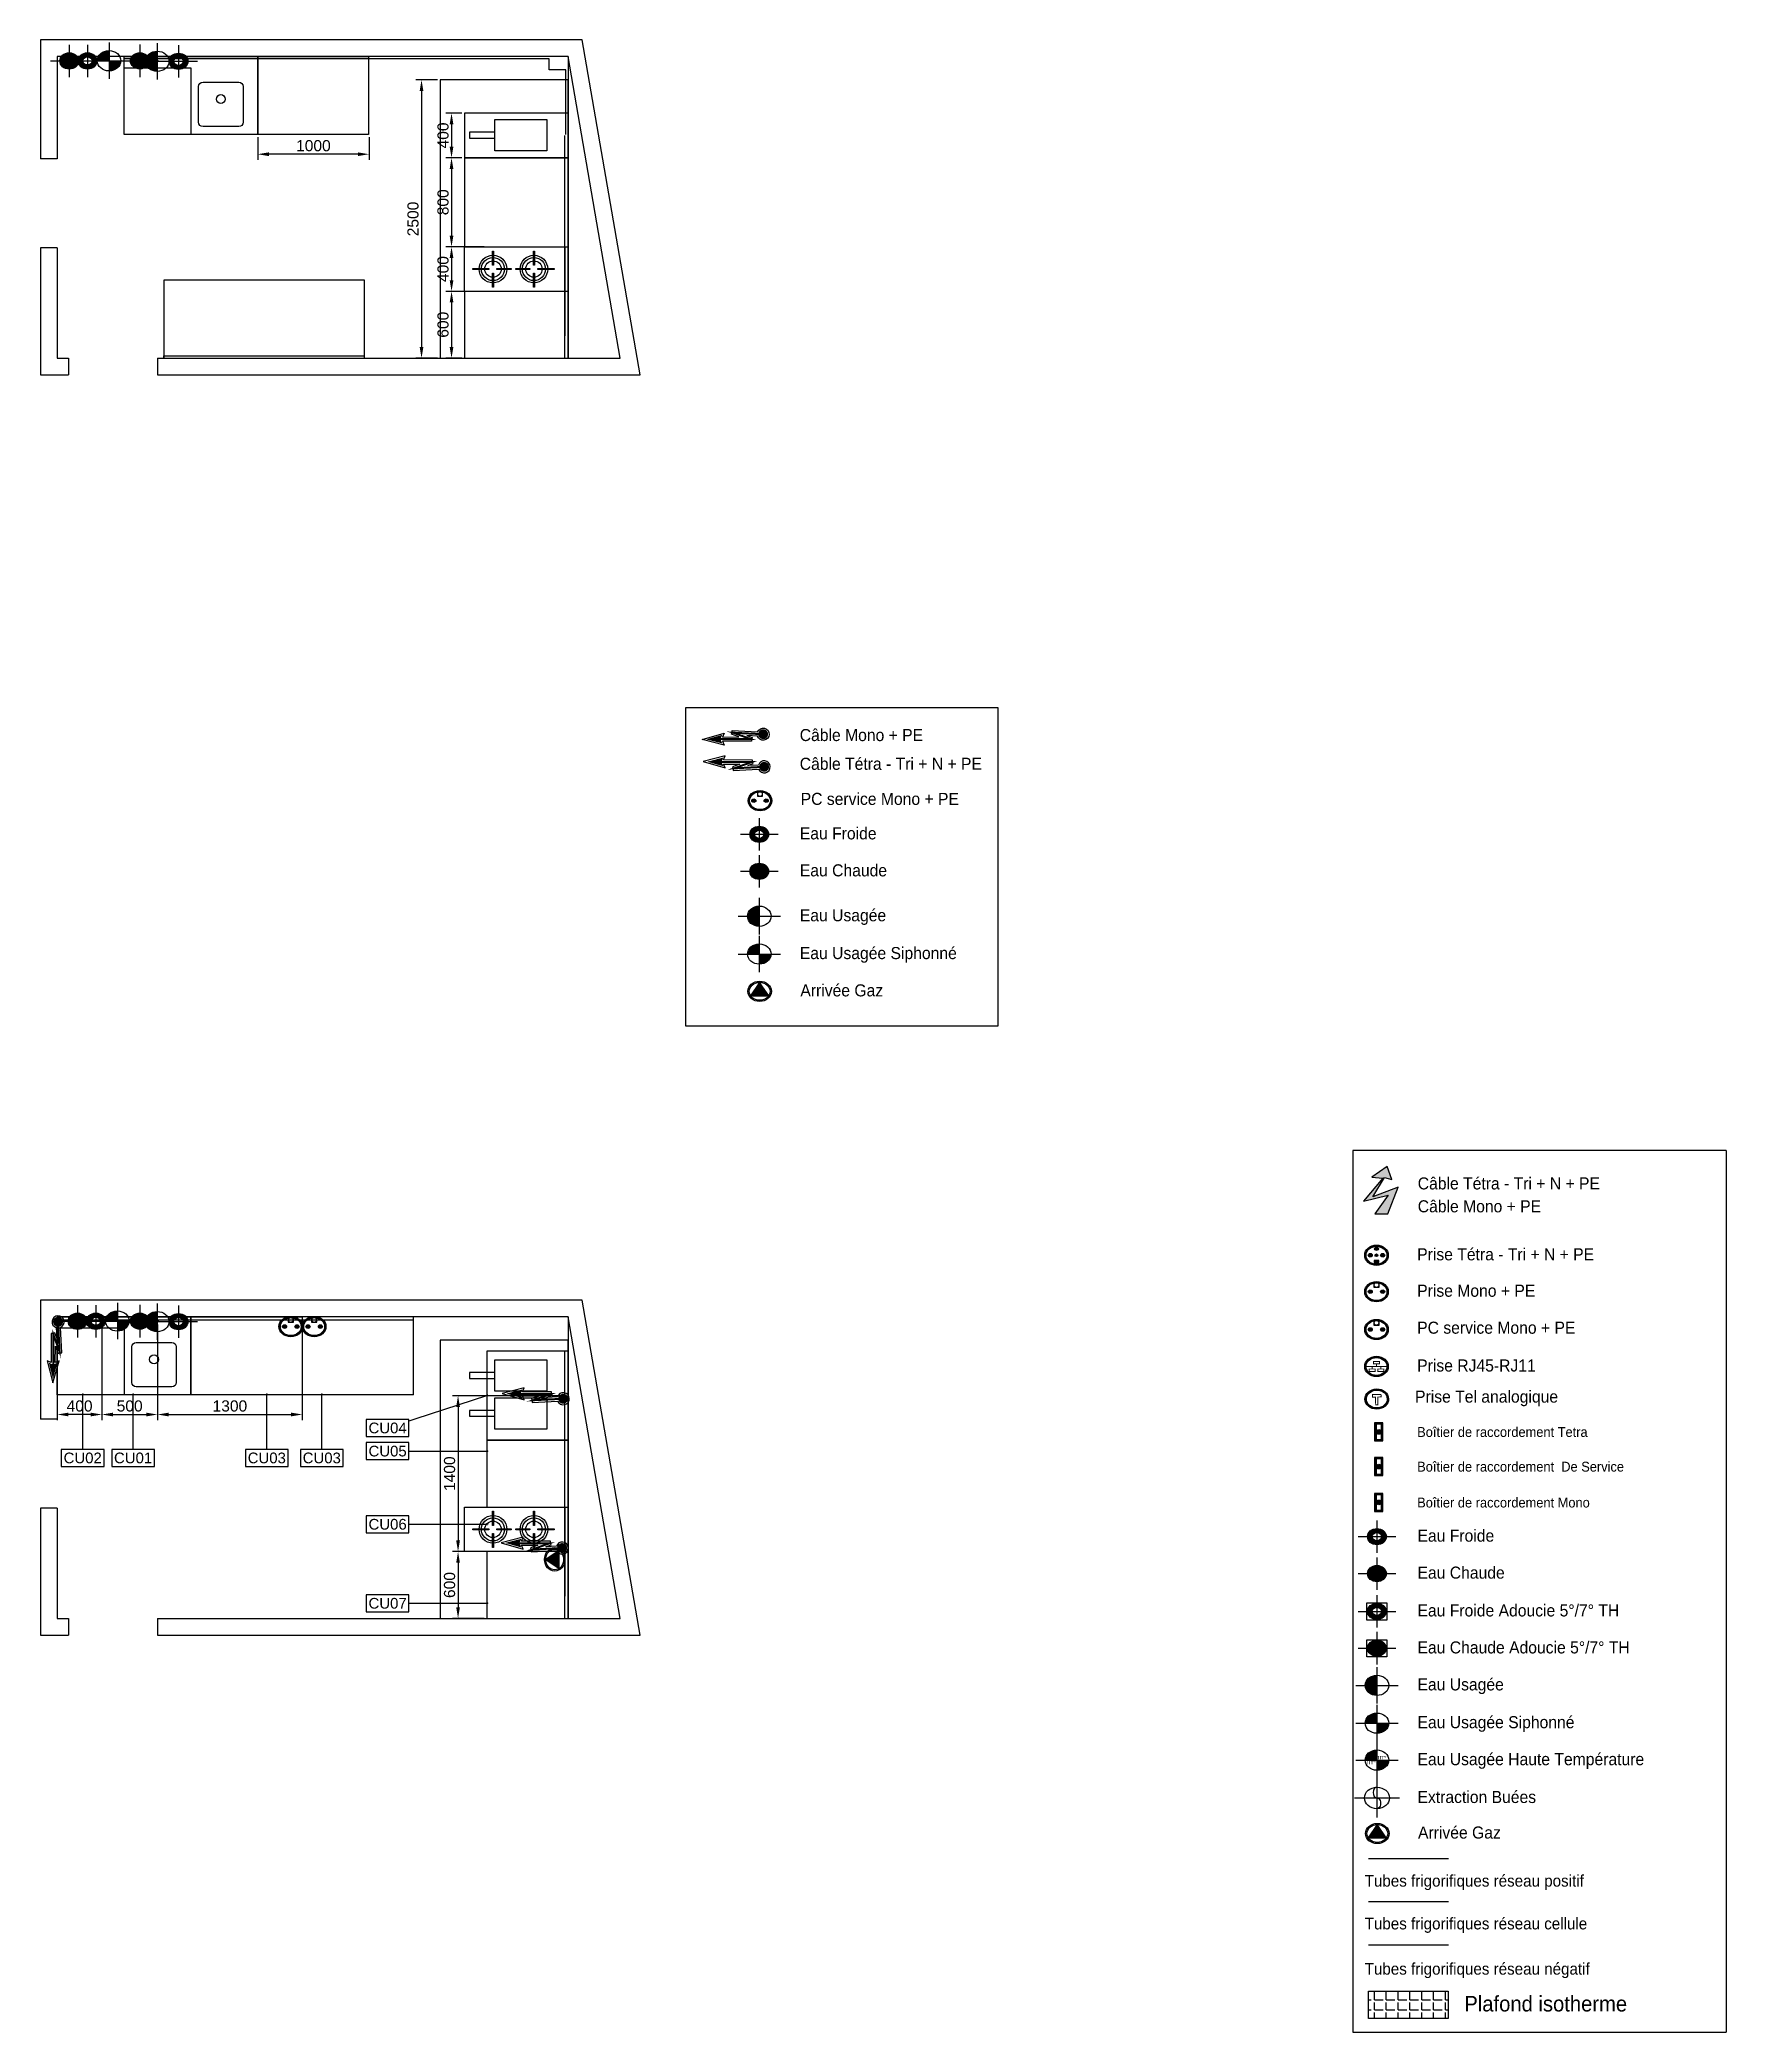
# Model space of a CAD drawing. Header units: millimetres. Extents: x -10333 to 52747, y -5537 to 22883.
# Drawn here: x 37603 to 52747, y 4987 to 22883 of the extents above; entities that cross this region are included whole.
import ezdxf
from ezdxf.enums import TextEntityAlignment as Align

# ---------------------------------------------------------------- set-up
doc = ezdxf.new("R2010")
doc.units = ezdxf.units.MM
doc.set_wipeout_variables(frame=1)
doc.linetypes.add('CONTINU', pattern=[0])
for name, color, linetype in [('0-IDFC ATT.ELEC DALLE BASSE', 7, 'Continuous'), ('391-IDFC TABLEAU RESEVATIONS', 7, 'Continuous'), ('@-IDFC-EL-MN', 7, 'Continuous'), ('@-IDFC-EL-TRI', 1, 'Continuous'), ('@-OE ATT. ELEC', 7, 'Continuous'), ('@-OE-COT-RESA', 7, 'Continuous'), ('@-OE-EL-MN', 7, 'Continuous'), ('@-OE-EL-PCS', 3, 'Continuous'), ('@-OE-EL-TRI', 1, 'Continuous'), ('@-OE-LR-PLA-ISO', 20, 'Continuous'), ('@-OE-LR-TUB-CEL', 92, 'Continuous'), ('@-OE-LR-TUB-NEG', 5, 'Continuous'), ('@-OE-LR-TUB-POS', 6, 'Continuous'), ('@-OE-PB-EC', 1, 'Continuous'), ('@-OE-PB-EF', 5, 'Continuous'), ('@-OE-PB-EU', 6, 'Continuous'), ('@-OE-PB-GAZ', 40, 'Continuous'), ('BBN-REPERE', 84, 'Continuous'), ('CUISSON', 84, 'Continuous'), ('HOTTE', 152, 'Continuous')]:
    doc.layers.add(name, color=color, linetype=linetype)
doc.styles.add('Ar_0', font='arial.ttf')
doc.styles.add('MyTEXT-Zoning', font='times.ttf', dxfattribs={"height": 150})
doc.styles.get("Standard").update_dxf_attribs({"font": 'ARIALUNI.TTF'})
doc.dimstyles.new('Decimal-100', dxfattribs={"dimscale": 40, "dimtxt": 2.5, "dimasz": 2.5, "dimexe": 1.25, "dimexo": 0.625, "dimtad": 1, "dimdec": 0, "dimtxsty": 'Standard', "dimcen": 2.5, "dimadec": 0, "dimazin": 0, "dimtfac": 1, "dimtdec": 0, "dimtmove": 0, "dimatfit": 3, "dimfxl": 1, "dimarcsym": 0})

msp = doc.modelspace()

# ---------------------------------------------------------------- texts
for s, height, width, p in [('Câble Tétra - Tri + N + PE', 108.4096344326099, 0.9302325581595063, (44427.45976013588, 16325.55575740994)), ('PC service Mono + PE ', 108.4096344326099, 0.9302325579902981, (44436.0940168002, 16010.44193314434)), ('Câble Tétra - Tri + N + PE', 108.4096344326099, 0.9302325581595063, (49977.69662320025, 12556.43491497777)), ('Prise Tétra - Tri + N + PE', 108.4096344326099, 0.9302325579902981, (49972.63174264488, 11919.55645597109)), ('PC service Mono + PE ', 108.4096344326099, 0.9302325579902981, (49972.63174264488, 11260.40579053907)), ('Eau Froide Adoucie 5°/7° TH', 108.4096344326099, 0.9302325579902981, (49975.4435083404, 8720.758658980416)), ('Eau Chaude Adoucie 5°/7° TH', 108.4096344326099, 0.9302325579902981, (49975.4435083404, 8388.56792231982)), ('Eau Usagée Haute Température ', 108.4096344326099, 0.9302325579902981, (49975.4435083404, 7384.644728300013)), ('Tubes frigorifiques réseau positif', 104.8125000002074, 0.9302325581579994, (49500.88254731068, 6294.01107089407)), ('Tubes frigorifiques réseau cellule', 104.8124999999345, 0.930232558160421, (49500.88254731068, 5909.805500557653)), ('Tubes frigorifiques réseau négatif', 104.8124999999345, 0.930232558160421, (49500.88254731068, 5503.436907407107)), ('Plafond isotherme', 139.6071947460769, 0.9302325581585782, (50396.00350817964, 5172.532185729327))]:
    msp.add_text(s, height=height, dxfattribs=dict(width=width)).set_placement(p)
at = {"layer": '391-IDFC TABLEAU RESEVATIONS'}
for s, height, width, p in [('Câble Mono + PE ', 108.4096344326099, 0.9302325581595063, (44427.45976013588, 16583.83341634568)), ('Eau Froide', 108.4096344326099, 0.9302325579902981, (44428.4609254644, 15700.71756338527)), ('Eau Chaude', 108.4096344326099, 0.9302325579902981, (44428.4609254644, 15368.52682672522)), ('Eau Usagée ', 108.4096344326099, 0.9302325579902981, (44428.4609254644, 14964.92474754454)), ('Eau Usagée Siphonné', 108.4096344326099, 0.9302325579902981, (44428.4609254644, 14625.38302684456)), ('Arrivée Gaz', 108.4096344326099, 0.9302325581595063, (44433.02027873667, 14290.38331654771)), ('Câble Mono + PE ', 108.4096344326099, 0.9302325581595063, (49977.69662320025, 12350.72837495618)), ('Prise Mono + PE ', 108.4096344326099, 0.9302325579902981, (49972.63174264488, 11592.59652719939)), ('Prise RJ45-RJ11', 108.4096344326099, 0.9302325579902981, (49972.63174264488, 10920.86406983908)), ('Prise Tel analogique', 108.409634432337, 0.9302325581618476, (49953.71014264463, 10641.53476709617)), ('Boîtier de raccordement Tetra', 88.6874999999236, 0.9302325579914329, (49972.63174264488, 10333.20203926651)), ('Boîtier de raccordement  De Service', 88.6874999999236, 0.9302325581606412, (49972.63174160653, 10021.98953228244)), ('Boîtier de raccordement Mono', 88.68750000019645, 0.9302325581577793, (49972.63174765067, 9699.489525298399)), ('Eau Froide', 108.4096344326099, 0.9302325579902981, (49975.4435083404, 9392.491116340447)), ('Eau Chaude', 108.4096344326099, 0.9302325579902981, (49975.4435083404, 9060.300379680397)), ('Eau Usagée ', 108.4096344326099, 0.9302325579902981, (49975.4435083404, 8056.37718565977)), ('Eau Usagée Siphonné', 108.4096344326099, 0.9302325579902981, (49975.4435083404, 7716.83546495979)), ('Extraction Buées', 108.4096344326099, 0.9302325581595063, (49975.51241054956, 7045.13340833228)), ('Arrivée Gaz', 108.4096344326099, 0.9302325581595063, (49980.00286161267, 6725.670709008049))]:
    msp.add_text(s, height=height, dxfattribs=dict(at, width=width)).set_placement(p)

# ---------------------------------------------------------------- blocks, each defined once
blk = doc.blocks.new('4FEU800')
for points in [[(195, -271.7173787138454), (195, -271.7173787138454), (195, -125.5056064850141), (195, -125.5056064850141), (205, -125.5056064850141), (205, -125.5056064850141), (205, -271.7173787138454), (205, -271.7173787138454)], [(164.2457981486805, -312.4715805651576), (164.2457981486805, -312.4715805651576), (38.03402591984923, -312.4715805651576), (38.03402591984923, -312.4715805651576), (38.03402591984923, -302.4715805651576), (38.03402591984923, -302.4715805651576), (164.2457981486805, -302.4715805651576), (164.2457981486805, -302.4715805651576)], [(194.9999999999927, -469.4375546453157), (194.9999999999927, -343.2257824164772), (194.9999999999927, -343.2257824164772), (204.9999999999927, -343.2257824164772), (204.9999999999927, -343.2257824164772), (204.9999999999927, -469.4375546453157), (204.9999999999927, -469.4375546453157)], [(235.7542018513122, -302.4715805651722), (235.7542018513122, -302.4715805651722), (361.9659740801508, -302.4715805651722), (361.9659740801508, -302.4715805651722), (361.9659740801508, -312.4715805651722), (361.9659740801508, -312.4715805651722), (235.7542018513122, -312.4715805651722), (235.7542018513122, -312.4715805651722)], [(205, -513.368402396547), (205, -639.5801746253783), (205, -639.5801746253783), (195, -639.5801746253783), (195, -639.5801746253783), (195, -513.368402396547), (195, -513.368402396547)], [(164.2457981486805, -680.3343764766905), (164.2457981486805, -680.3343764766905), (38.03402591984923, -680.3343764766905), (38.03402591984923, -680.3343764766905), (38.03402591984923, -670.3343764766905), (38.03402591984923, -670.3343764766905), (164.2457981486805, -670.3343764766905), (164.2457981486805, -670.3343764766905)], [(204.9999999999927, -711.08857832801), (204.9999999999927, -711.08857832801), (204.9999999999927, -857.3003505568486), (204.9999999999927, -857.3003505568486), (194.9999999999927, -857.3003505568486), (194.9999999999927, -857.3003505568486), (194.9999999999927, -711.08857832801), (194.9999999999927, -711.08857832801)], [(235.7542018513122, -670.3343764767051), (235.7542018513122, -670.3343764767051), (361.9659740801508, -670.3343764767051), (361.9659740801508, -670.3343764767051), (361.9659740801508, -680.3343764767051), (361.9659740801508, -680.3343764767051), (235.7542018513122, -680.3343764767051), (235.7542018513122, -680.3343764767051)]]:
    blk.add_lwpolyline(points, close=True)
at = {"layer": 'CUISSON'}
blk.add_line((0, -30), (800, -29.99999999999272), dxfattribs=at)
blk.add_lwpolyline([(0, -930), (0, 0), (400, 0), (399.9999999999964, -930)], close=True, dxfattribs=at)
for centre, radius in [((200, -307.4715805651649), 123.8298913636267), ((200, -307.4715805651649), 103.8298913636267), ((200, -307.4715805651649), 73.82989136362667), ((200, -675.3343764766978), 123.8298913636267), ((200, -675.3343764766978), 103.8298913636267), ((200, -675.3343764766978), 73.82989136362667)]:
    blk.add_circle(centre, radius, dxfattribs=at)
blk = doc.blocks.new('*D31')
at = {"layer": 'CUISSON', "color": 0, "lineweight": -2, "transparency": 16777216}
for p, q in [((42292.85929523723, 9303.088293807426), (41308.98728832675, 9303.088293807426)), ((41358.98728832675, 9203.088293807426), (41358.98728832675, 8803.088293807428)), ((41592.85929523722, 8703.088293807428), (41308.98728832675, 8703.088293807428))]:
    blk.add_line(p, q, dxfattribs=at)
at = {"layer": 'CUISSON', "color": 0, "transparency": 16777216}
for points in [[(41342.32062166008, 9203.088293807426), (41375.65395499341, 9203.088293807426), (41358.98728832675, 9303.088293807426)], [(41342.32062166008, 8803.088293807428), (41375.65395499341, 8803.088293807428), (41358.98728832675, 8703.088293807428)]]:
    blk.add_solid(points, dxfattribs=at)
at = {"layer": 'Defpoints', "color": 0, "transparency": 16777216}
for p in [(42317.85929523723, 9303.088293807426), (41358.98728832675, 8703.088293807428), (41617.85929523722, 8703.088293807428)]:
    blk.add_point(p, dxfattribs=at)
at = {"layer": 'CUISSON', "color": 0, "transparency": 16777216, "insert": (41282.89588314256, 9003.088293806313), "char_height": 100, "attachment_point": 5, "rotation": 90}
blk.add_mtext('600', dxfattribs=at)
blk = doc.blocks.new('*D32')
at = {"layer": 'CUISSON', "color": 0, "lineweight": -2, "transparency": 16777216}
for p, q in [((42309.44697345342, 10703.08829380743), (41308.9872883277, 10703.08829380743)), ((41358.9872883277, 10603.08829380743), (41358.9872883277, 9403.088293807426)), ((42292.85929523723, 9303.088293807426), (41308.9872883277, 9303.088293807426))]:
    blk.add_line(p, q, dxfattribs=at)
at = {"layer": 'CUISSON', "color": 0, "transparency": 16777216}
for points in [[(41342.32062166103, 10603.08829380743), (41375.65395499436, 10603.08829380743), (41358.9872883277, 10703.08829380743)], [(41342.32062166103, 9403.088293807426), (41375.65395499436, 9403.088293807426), (41358.9872883277, 9303.088293807426)]]:
    blk.add_solid(points, dxfattribs=at)
at = {"layer": 'Defpoints', "color": 0, "transparency": 16777216}
for p in [(42334.44697345342, 10703.08829380743), (41358.9872883277, 9303.088293807426), (42317.85929523723, 9303.088293807426)]:
    blk.add_point(p, dxfattribs=at)
at = {"layer": 'CUISSON', "color": 0, "transparency": 16777216, "insert": (41282.89588314352, 10003.08829380742), "char_height": 100, "attachment_point": 5, "rotation": 90}
blk.add_mtext('1400', dxfattribs=at)
blk = doc.blocks.new('*D33')
at = {"layer": 'CUISSON', "color": 0, "lineweight": -2, "transparency": 16777216}
for p, q in [((38159.91906017977, 11354.08941085378), (38159.91906017977, 10484.80286834255)), ((37759.8592952372, 10687.08829380742), (37759.8592952372, 10484.80286834255)), ((38059.91906017977, 10534.80286834255), (37859.8592952372, 10534.80286834255))]:
    blk.add_line(p, q, dxfattribs=at)
at = {"layer": 'CUISSON', "color": 0, "transparency": 16777216}
for points in [[(37859.8592952372, 10551.46953500922), (37859.8592952372, 10518.13620167588), (37759.8592952372, 10534.80286834255)], [(38059.91906017977, 10551.46953500922), (38059.91906017977, 10518.13620167588), (38159.91906017977, 10534.80286834255)]]:
    blk.add_solid(points, dxfattribs=at)
at = {"layer": 'Defpoints', "color": 0, "transparency": 16777216}
for p in [(38159.91906017977, 11379.08941085378), (37759.8592952372, 10712.08829380742), (37759.8592952372, 10534.80286834255)]:
    blk.add_point(p, dxfattribs=at)
at = {"layer": 'CUISSON', "color": 0, "transparency": 16777216, "insert": (37959.88917770848, 10610.89427352673), "char_height": 100, "attachment_point": 5}
blk.add_mtext('400', dxfattribs=at)
blk = doc.blocks.new('*D34')
at = {"layer": 'CUISSON', "color": 0, "lineweight": -2, "transparency": 16777216}
for p, q in [((38659.72395334043, 11344.17854539715), (38659.72395334043, 10484.80286834256)), ((38159.91906017977, 10687.08829380742), (38159.91906017977, 10484.80286834256)), ((38259.91906017977, 10534.80286834256), (38559.72395334043, 10534.80286834256))]:
    blk.add_line(p, q, dxfattribs=at)
at = {"layer": 'CUISSON', "color": 0, "transparency": 16777216}
for points in [[(38259.91906017977, 10551.46953500922), (38259.91906017977, 10518.13620167589), (38159.91906017977, 10534.80286834256)], [(38559.72395334043, 10551.46953500922), (38559.72395334043, 10518.13620167589), (38659.72395334043, 10534.80286834256)]]:
    blk.add_solid(points, dxfattribs=at)
at = {"layer": 'Defpoints', "color": 0, "transparency": 16777216}
for p in [(38659.72395334043, 11369.17854539715), (38159.91906017977, 10712.08829380742), (38659.72395334043, 10534.80286834256)]:
    blk.add_point(p, dxfattribs=at)
at = {"layer": 'CUISSON', "color": 0, "transparency": 16777216, "insert": (38409.8215067601, 10610.89427352673), "char_height": 100, "attachment_point": 5}
blk.add_mtext('500', dxfattribs=at)
blk = doc.blocks.new('A$C61D424EF')
at = {"layer": '@-OE ATT. ELEC'}
blk.add_lwpolyline([(-2.837289895560389, -26.47662620760448), (4.515211163761776, -20.51603367336787), (-0.6795225332528929, -19.9469414282587), (8.523069067586263, -7.125675891052609), (-3.244812788507843, -10.38260467037517), (3.117265579327508, 0), (-3.117265579327508, 0), (-8.119679071741203, -14.9794222097851), (4.021054906962306, -9.42171921957312), (-1.585884188088457, -20.21506249004884), (-5.090040145271274, -19.17856110704466)], close=True, dxfattribs=at)
blk = doc.blocks.new('A$C489E3FAC')
at = {"layer": '0-IDFC ATT.ELEC DALLE BASSE'}
blk.add_hatch(color=256, dxfattribs=at).paths.add_polyline_path([(-0.03003296787747445, 0.264583098259294), (0.04386444716439541, 0.2054394978292073), (-0.008046173778993193, 0.1994228710110821), (0.08478208744880078, 0.07178992855288868), (-0.03309869150785971, 0.1036204883107175), (0.03117204234412441, 0.0001955164584614977), (-0.03117204234412441, -0.0001955164584614977), (-0.08213470971288928, 0.1492820055216733), (0.03961882280839291, 0.09446754165618465), (-0.01712642865118141, 0.2020471814364537), (-0.05210228875083089, 0.1914625890546571)])
at = {"layer": '0-IDFC ATT.ELEC DALLE BASSE', "extrusion": (0, 0, -1), "xscale": 0.009999999904209439, "yscale": 0.009999999904209439, "zscale": -0.01, "rotation": 179.6406356415363}
blk.add_blockref('A$C61D424EF', (0, 0), dxfattribs=at)
blk = doc.blocks.new('*E55')
at = {"layer": '@-OE ATT. ELEC', "xscale": -1000.000000000001, "yscale": 1000.000000000001, "zscale": 1000.000000000001, "rotation": 0.3610180461811563}
blk.add_blockref('A$C489E3FAC', (160.0149323811056, 4581.619269682287), dxfattribs=at)
blk = doc.blocks.new('EUS')
h = blk.add_hatch(color=256)
h.paths.add_polyline_path([(-0.0003490658289390735, 1.999999969516222, 0.4141624437895851), (-1.999999999977961, 0, 4.363322883385691e-05), (-1.999999969516222, -0.0003490658286732927), (1.351764608216126e-23, -7.74504105269278e-20)])
h.paths.add_polyline_path([(1.999999999977961, 0, 4.363322883385691e-05), (1.999999969516222, 0.0003490658286732927), (-1.351764608216126e-23, 7.74504105269278e-20), (0.0003490658289390735, -1.999999969516222, 0.4141624437895851)])
for p, q in [((-0.0006283184920903295, 3.599999945129184), (0.0006283184920903295, -3.599999945129184)), ((-3.599464937551602, -0.0006282251151787932), (3.599464937551602, 0.0006282251151787932))]:
    blk.add_line(p, q)
blk.add_circle((0, 0), 1.999999999977961)
blk = doc.blocks.new('Plomb_EU')
h = blk.add_hatch(color=256)
h.paths.add_polyline_path([(-0.05999104354314966, 0.001036674781843772, -0.01510697090835134), (-0.05990344683156934, -0.001861878500093894), (0, -0.001861878500093894), (0, 0.06000000000000227, 0.4091617346807245)])
h.paths.add_polyline_path([(-0.05990344683156934, -0.001861878500093894, -0.006479247612285095), (-0.05991956604761128, -0.003105737378874096, 0.399126025254114), (0, -0.06000000000000227), (0, -0.001861878500093894)])
for p, q in [((0, 0.1080000000000041), (0, -0.1080000000000041)), ((-0.107983949772418, 0), (0.107983949772418, 0))]:
    blk.add_line(p, q)
blk.add_circle((0, 0), 0.06)
blk = doc.blocks.new('Plomb_EF')
h = blk.add_hatch(color=256)
h.paths.add_polyline_path([(0, 0.04800000000000182), (0, 0.02400000000000091, -0.4142135623730945), (0.02400000000000091, 0), (0.04800000000000182, 0, 0.4142135623730948)])
h.paths.add_polyline_path([(0, 0.02400000000000091), (0, 0.04800000000000182, 0.3966247075041922), (-0.0479124032884215, 0.002898553281937666, -0.004319720067827858), (-0.04790344683156889, 0.001861878500093894, -0.007759228390727937), (-0.04793234205226327, 0), (-0.02400000000000091, 0, -0.4142135623730945)])
h.paths.add_polyline_path([(-0.02400000000000091, 0), (-0.04793234205226327, 0, -0.005187331924709892), (-0.04798388078395988, -0.001243858878780202, 0.4066429695168107), (0, -0.04800000000000182), (0, -0.02400000000000091, -0.4142135623730951)])
h.paths.add_polyline_path([(0, -0.02400000000000091), (0, -0.04800000000000182, 0.4142135623730955), (0.04800000000000182, 0), (0.02400000000000091, 0, -0.4142135623730961)])
for p, q in [((-0.09600000000000364, 0), (0.09600000000000364, 0)), ((0, 0.09600000000000364), (0, -0.09600000000000364))]:
    blk.add_line(p, q)
for radius in [0.048, 0.024]:
    blk.add_circle((0, 0), radius)
blk = doc.blocks.new('Plomb_EC')
h = blk.add_hatch(color=256)
h.paths.add_polyline_path([(0, 0.04800000000000182, 0.4142135623730948), (-0.04800000000000182, 0), (0, 0)])
h.paths.add_polyline_path([(-0.04800000000000182, 0, 0.4142135623730953), (0, -0.04800000000000182), (0, 0)])
h.paths.add_polyline_path([(0, 0), (0.04793234205226327, 0, -0.007759228390727937), (0.04790344683156889, 0.001861878500093894, -0.004319720067827858), (0.0479124032884215, 0.002898553281937666, 0.3966247075041922), (0, 0.04800000000000182)])
h.paths.add_polyline_path([(0, -0.04800000000000182, 0.406642969516811), (0.04798388078395988, -0.001243858878780202, -0.005187331924709892), (0.04793234205226327, 0), (0, 0)])
for p, q in [((-0.09600000000000364, 0), (0.09600000000000364, 0)), ((0, 0.09600000000000364), (0, -0.09600000000000364))]:
    blk.add_line(p, q)
blk.add_circle((0, 0), 0.048)
blk = doc.blocks.new('A$C53A330CC')
h = blk.add_hatch(color=256)
edge = h.paths.add_edge_path()
edge.add_arc((0, 0), 0.06, 0, 360)
edge = h.paths.add_edge_path(flags=17)
edge.add_arc((0, 0), 0.053, 0, 360)
at = {"const_width": 0.005}
for points in [[(-0.05299999999999727, 0), (0.05299999999999727, 0)], [(-0.02213611854088526, -0.01499999999998636), (-0.02213611854088526, 0)], [(0, 0.01499999999998636), (0, 0)], [(0.02213611854088526, -0.01499999999998636), (0.02213611854088526, 0)]]:
    blk.add_lwpolyline(points, dxfattribs=at)
for points in [[(0.01500000000000057, 0.01499999999998636), (-0.01500000000000057, 0.01499999999998636), (-0.01500000000000057, 0.02999999999997272), (0.01500000000000057, 0.02999999999997272)], [(-0.03713611854088583, -0.01499999999998636), (-0.007136118540884695, -0.01499999999998636), (-0.007136118540884695, -0.02999999999997272), (-0.03713611854088583, -0.02999999999997272)], [(0.03713611854088583, -0.01499999999998636), (0.007136118540884695, -0.01499999999998636), (0.007136118540884695, -0.02999999999997272), (0.03713611854088583, -0.02999999999997272)]]:
    blk.add_lwpolyline(points, close=True, dxfattribs=at)
for radius in [0.06, 0.053]:
    blk.add_circle((0, 0), radius)
blk = doc.blocks.new('PCMONO')
h = blk.add_hatch(color=256)
edge = h.paths.add_edge_path()
edge.add_arc((0, 60), 60, 0, 360)
edge = h.paths.add_edge_path(flags=17)
edge.add_arc((0, 60), 53, 0, 360)
h = blk.add_hatch(color=256)
h.paths.add_polyline_path([(-13.5000000000291, 85.99999999995634), (13.5, 85.99999999995634), (13.5, 111.2518292356399, 0.1294941306929739), (-13.5000000000291, 111.2518292356399)])
h.paths.add_polyline_path([(-10.00000000023283, 99.49999999998545, -1), (10.00000000020373, 99.49999999998545, -1)], flags=16)
h = blk.add_hatch(color=256)
edge = h.paths.add_edge_path()
edge.add_arc((-31.65474269690458, 60), 10.4684277397579, 0, 360)
edge = h.paths.add_edge_path()
edge.add_arc((31.65474269687547, 60), 10.4684277397579, 0, 360)
blk.add_lwpolyline([(13.5, 113), (-13.5000000000291, 113), (-13.5000000000291, 85.99999999995634), (13.5, 85.99999999995634)], close=True)
for centre, radius in [((0, 60), 60), ((0, 60), 53), ((-31.65474269690458, 60), 10.4684277397579), ((31.65474269687547, 60), 10.4684277397579)]:
    blk.add_circle(centre, radius)
blk = doc.blocks.new('resgaz')
h = blk.add_hatch(color=256)
h.dxf.hatch_style = 1
h.paths.add_polyline_path([(60, 60, 1), (-60, 60, 1)])
h.paths.add_polyline_path([(-53, 60, -1), (53, 60, -1)], flags=16)
blk.add_lwpolyline([(0, 113), (-45.89934640057618, 33.5), (45.89934640057618, 33.5)], close=True)
for radius in [60, 53]:
    blk.add_circle((0, 60), radius)
blk.add_solid([(-45.89934640057618, 33.5), (45.89934640057618, 33.5), (0, 113)])
blk = doc.blocks.new('PCTRI')
h = blk.add_hatch(color=256)
edge = h.paths.add_edge_path()
edge.add_arc((0, 60), 60, 0, 360)
edge = h.paths.add_edge_path(flags=17)
edge.add_arc((0, 60), 53, 0, 360)
edge = h.paths.add_edge_path(flags=16)
edge.add_arc((0, 98.35453645019152), 9.644748101999442, 0, 360)
edge = h.paths.add_edge_path(flags=16)
edge.add_arc((0, 60), 7.676847009155793, 0, 360)
edge = h.paths.add_edge_path(flags=16)
edge.add_arc((-31.65474269675906, 60), 10.4684277397579, 0, 360)
edge = h.paths.add_edge_path(flags=16)
edge.add_arc((31.65474269675906, 60), 10.4684277397579, 0, 360)
h.paths.add_polyline_path([(-11.41748352706782, 16.41122608727892), (11.41748352706782, 16.41122608727892), (11.41748352706782, 28.20565467407869), (-11.41748352706782, 28.20565467407869)], flags=16)
blk.add_lwpolyline([(-11.41748352706782, 16.41122608727892), (11.41748352706782, 16.41122608727892), (11.41748352706782, 28.20565467407869), (-11.41748352706782, 28.20565467407869)], close=True)
for centre, radius in [((0, 60), 60), ((0, 60), 53), ((0, 98.35453645019152), 9.644748101999442), ((-31.65474269675906, 60), 10.4684277397579), ((0, 60), 7.676847009155793), ((0, 60), 7.676847009155793), ((31.65474269675906, 60), 10.4684277397579)]:
    blk.add_circle(centre, radius)
blk = doc.blocks.new('EUSHT')
h = blk.add_hatch(color=256)
h.paths.add_polyline_path([(-0.01047197487787344, 119.9999990847136, 0.4141624437895851), (-59.9999999992724, 59.99999999928696, 4.363322883385691e-05), (-59.99999908544123, 59.98952802442363), (0, 59.99999999928696)])
h.paths.add_polyline_path([(59.9999999992724, 59.99999999928696, 4.363322883385691e-05), (59.99999908544123, 60.01047197415028), (0, 59.99999999928696), (0.01047197487787344, 9.138602763414383e-07, 0.4141624437895851)])
for p, q in [((-0.01884955476270989, 167.9999983530579), (0.01884955476270989, -47.99999835448398)), ((-107.9839481264644, 59.98115324582614), (107.9839481264644, 60.01884675274778))]:
    blk.add_line(p, q)
blk.add_circle((0, 59.99999999928696), 59.99999999928426)
at = {"char_height": 20, "attachment_point": 1, "style": 'MyTEXT-Zoning'}
for insert in [(-51.97384217847139, 54.90872043206764), (2.733013511635363, 84.00429914715642)]:
    blk.add_mtext_dynamic_manual_height_columns('HT°', width=38.84803658397868, gutter_width=750, heights=[0], dxfattribs=dict(at, insert=insert))
blk = doc.blocks.new('A$C7AD12149')
for points in [[(5.538386176340282e-07, 4.331166564952582e-06), (40.00000055383862, 4.331166564952582e-06), (40.00000055383862, 100.0000043311666), (5.538386176340282e-07, 100.0000043311666)], [(7.00000055383498, 7.000004331162927), (33.00000055384226, 7.000004331162927), (33.00000055384226, 93.0000043311702), (7.00000055383498, 93.0000043311702)]]:
    blk.add_lwpolyline(points, close=True)
for radius in [13.00000000375439, 10.0679300018819, 7.135860000009416, 1.271719996264437]:
    blk.add_circle((20.00000055754208, 50.00000433303831), radius)
for points in [[(5.538386176340282e-07, 100.0000043311666), (7.00000055383498, 93.0000043311702), (40.00000055383862, 100.0000043311666), (33.00000055384226, 93.0000043311702)], [(5.538386176340282e-07, 4.331166564952582e-06), (7.00000055383498, 7.000004331162927), (5.538386176340282e-07, 100.0000043311666), (7.00000055383498, 93.0000043311702)], [(40.00000055383862, 100.0000043311666), (33.00000055384226, 93.0000043311702), (40.00000055383862, 4.331166564952582e-06), (33.00000055384226, 7.000004331162927)], [(40.00000055383862, 4.331166564952582e-06), (33.00000055384226, 7.000004331162927), (5.538386176340282e-07, 4.331166564952582e-06), (7.00000055383498, 7.000004331162927)]]:
    blk.add_solid(points)
blk = doc.blocks.new('A$C274C1AAF')
h = blk.add_hatch(color=256)
edge = h.paths.add_edge_path()
edge.add_arc((60.01361356925918, 60.01404238040413), 60.01427077377303, 0, 360)
edge = h.paths.add_edge_path(flags=17)
edge.add_arc((60.01361356925918, 60.01404238040413), 53.01260585016618, 0, 360)
at = {"const_width": 5.001189231147753}
blk.add_lwpolyline([(53.98341965916916, 71.90209525753744), (53.98341965916916, 24.92219678615947), (65.22792210392072, 24.92219678615947), (65.22792210392072, 71.90209525753744), (81.71947714182897, 71.90209525753744), (81.71947714182897, 86.90566295097233), (38.97985196573427, 86.90566295097233), (38.97985196573427, 71.90209525753744)], close=True, dxfattribs=at)
for radius in [60.01427077377303, 53.01260585016618]:
    blk.add_circle((60.01361356925918, 60.01404238040413), radius)
blk = doc.blocks.new('A$C6EB95B44')
at = {"layer": '@-OE-EL-PCS', "xscale": 0.9412765392566265, "yscale": 0.9412765392566265, "zscale": 0.9412765392566265, "rotation": 0.8000000000000002}
blk.add_blockref('A$C274C1AAF', (0.7955955642974004, -0.7828471267494024), dxfattribs=at)
blk = doc.blocks.new('*D63')
at = {"layer": 'CUISSON', "color": 0, "lineweight": -2, "transparency": 16777216}
for p, q in [((41592.85929523723, 21023.59600534917), (41250.38149502052, 21023.59600534917)), ((41300.38149502052, 20923.59600534917), (41300.38149502052, 20723.59600534918)), ((41592.85929523721, 20623.59600534918), (41250.38149502052, 20623.59600534918))]:
    blk.add_line(p, q, dxfattribs=at)
at = {"layer": 'CUISSON', "color": 0, "transparency": 16777216}
for points in [[(41283.71482835386, 20923.59600534917), (41317.04816168718, 20923.59600534917), (41300.38149502052, 21023.59600534917)], [(41283.71482835386, 20723.59600534918), (41317.04816168718, 20723.59600534918), (41300.38149502052, 20623.59600534918)]]:
    blk.add_solid(points, dxfattribs=at)
at = {"layer": 'Defpoints', "color": 0, "transparency": 16777216}
for p in [(41617.85929523723, 21023.59600534917), (41300.38149502052, 20623.59600534918), (41617.85929523721, 20623.59600534918)]:
    blk.add_point(p, dxfattribs=at)
at = {"layer": 'CUISSON', "color": 0, "transparency": 16777216, "insert": (41224.29008983634, 20823.59600534915), "char_height": 100, "attachment_point": 5, "rotation": 90}
blk.add_mtext('400', dxfattribs=at)
blk = doc.blocks.new('*D64')
at = {"layer": 'CUISSON', "color": 0, "lineweight": -2, "transparency": 16777216}
for p, q in [((41392.85929523721, 21823.59600534918), (41250.38149502117, 21823.59600534918)), ((41300.38149502117, 21723.59600534918), (41300.38149502117, 21123.59600534918)), ((41396.6203951292, 21023.59600534918), (41250.38149502117, 21023.59600534918))]:
    blk.add_line(p, q, dxfattribs=at)
at = {"layer": 'CUISSON', "color": 0, "transparency": 16777216}
for points in [[(41283.71482835451, 21723.59600534918), (41317.04816168784, 21723.59600534918), (41300.38149502117, 21823.59600534918)], [(41283.71482835451, 21123.59600534918), (41317.04816168784, 21123.59600534918), (41300.38149502117, 21023.59600534918)]]:
    blk.add_solid(points, dxfattribs=at)
at = {"layer": 'Defpoints', "color": 0, "transparency": 16777216}
for p in [(41417.85929523721, 21823.59600534918), (41300.38149502117, 21023.59600534918), (41421.6203951292, 21023.59600534918)]:
    blk.add_point(p, dxfattribs=at)
at = {"layer": 'CUISSON', "color": 0, "transparency": 16777216, "insert": (41224.290089837, 21423.59600534916), "char_height": 100, "attachment_point": 5, "rotation": 90}
blk.add_mtext('800', dxfattribs=at)
blk = doc.blocks.new('*D65')
at = {"layer": 'CUISSON', "color": 0, "lineweight": -2, "transparency": 16777216}
for p, q in [((41392.8592952372, 22223.59600534917), (41250.38149502211, 22223.59600534917)), ((41300.38149502211, 22123.59600534917), (41300.38149502211, 21923.59600534918)), ((41392.85929523721, 21823.59600534918), (41250.38149502211, 21823.59600534918))]:
    blk.add_line(p, q, dxfattribs=at)
at = {"layer": 'CUISSON', "color": 0, "transparency": 16777216}
for points in [[(41283.71482835545, 22123.59600534917), (41317.04816168878, 22123.59600534917), (41300.38149502211, 22223.59600534917)], [(41283.71482835545, 21923.59600534918), (41317.04816168878, 21923.59600534918), (41300.38149502211, 21823.59600534918)]]:
    blk.add_solid(points, dxfattribs=at)
at = {"layer": 'Defpoints', "color": 0, "transparency": 16777216}
for p in [(41417.8592952372, 22223.59600534917), (41300.38149502211, 21823.59600534918), (41417.85929523721, 21823.59600534918)]:
    blk.add_point(p, dxfattribs=at)
at = {"layer": 'CUISSON', "color": 0, "transparency": 16777216, "insert": (41224.29008983794, 22023.59600534916), "char_height": 100, "attachment_point": 5, "rotation": 90}
blk.add_mtext('400', dxfattribs=at)
blk = doc.blocks.new('*D61')
at = {"layer": 'CUISSON', "color": 0, "lineweight": -2, "transparency": 16777216}
for p, q in [((39559.8592952372, 22007.59600534916), (39559.8592952372, 21805.3105798843)), ((40459.8592952372, 21855.3105798843), (39659.8592952372, 21855.3105798843)), ((40559.8592952372, 22007.59600534917), (40559.8592952372, 21805.3105798843))]:
    blk.add_line(p, q, dxfattribs=at)
at = {"layer": 'CUISSON', "color": 0, "transparency": 16777216}
for points in [[(39659.8592952372, 21871.97724655097), (39659.8592952372, 21838.64391321763), (39559.8592952372, 21855.3105798843)], [(40459.8592952372, 21871.97724655097), (40459.8592952372, 21838.64391321763), (40559.8592952372, 21855.3105798843)]]:
    blk.add_solid(points, dxfattribs=at)
at = {"layer": 'Defpoints', "color": 0, "transparency": 16777216}
for p in [(39559.8592952372, 22032.59600534916), (40559.8592952372, 22032.59600534917), (39559.8592952372, 21855.3105798843)]:
    blk.add_point(p, dxfattribs=at)
at = {"layer": 'CUISSON', "color": 0, "transparency": 16777216, "insert": (40059.8592952372, 21931.40198506847), "char_height": 100, "attachment_point": 5}
blk.add_mtext('1000', dxfattribs=at)
blk = doc.blocks.new('*D71')
at = {"layer": 'CUISSON', "color": 0, "lineweight": -2, "transparency": 16777216}
for p, q in [((38659.72395334043, 11344.17854539715), (38659.72395334043, 10484.80286834256)), ((39959.8592952372, 11357.08829380742), (39959.8592952372, 10484.80286834256)), ((38759.72395334043, 10534.80286834256), (39859.8592952372, 10534.80286834256))]:
    blk.add_line(p, q, dxfattribs=at)
at = {"layer": 'CUISSON', "color": 0, "transparency": 16777216}
for points in [[(38759.72395334043, 10551.46953500922), (38759.72395334043, 10518.13620167589), (38659.72395334043, 10534.80286834256)], [(39859.8592952372, 10551.46953500922), (39859.8592952372, 10518.13620167589), (39959.8592952372, 10534.80286834256)]]:
    blk.add_solid(points, dxfattribs=at)
at = {"layer": 'Defpoints', "color": 0, "transparency": 16777216}
for p in [(38659.72395334043, 11369.17854539715), (39959.8592952372, 11382.08829380742), (39959.8592952372, 10534.80286834256)]:
    blk.add_point(p, dxfattribs=at)
at = {"layer": 'CUISSON', "color": 0, "transparency": 16777216, "insert": (39309.79162428882, 10610.89427352673), "char_height": 100, "attachment_point": 5}
blk.add_mtext('1300', dxfattribs=at)
blk = doc.blocks.new('*U73')
for q in [(-0.5909057112118671, -2.383366817420379e-10), (0.08000000000000115, 4.718447854656915e-16)]:
    blk.add_line((0, 0), q)
at = {"const_width": 0.004999999999999996}
blk.add_lwpolyline([(-0.5909057112118674, 0.004999999761658604, 2.104770382567855), (-0.5909057112118673, -0.005000000238332135, 0.4710410922287792)], format="xyb", close=True, dxfattribs=at)
blk.add_wipeout([(0.0800000000000009, -0.19999999999999984), (0.0800000000000009, 0.19999999999999968), (-0.08000000000000129, 0.19999999999999965), (-0.08000000000000129, -0.19999999999999987)])
blk.add_lwpolyline([(0.08000000000000117, -0.2), (0.08000000000000107, 0.2), (-0.0800000000000012, 0.2), (-0.08000000000000108, -0.2)], close=True)
at = {"style": 'Ar_0'}
blk.add_attdef('LOT', text='', height=0.1, rotation=90.00000000000001, dxfattribs=at).set_placement((0, 0), align=Align.MIDDLE_CENTER)
blk = doc.blocks.new('*U74')
for q in [(-0.3045164958289284, 0.9286767871181808), (0.02492644106027809, -0.07601758044076821)]:
    blk.add_line((0, 0), q)
at = {"const_width": 0.004999999999999996}
blk.add_lwpolyline([(-0.2997653970513849, 0.930234689684447, 2.104770382567855), (-0.309267594606472, 0.927118884551915, 0.4710410922287792)], format="xyb", close=True, dxfattribs=at)
blk.add_wipeout([(0.0800000000000009, -0.19999999999999984), (0.0800000000000009, 0.19999999999999968), (-0.08000000000000129, 0.19999999999999965), (-0.08000000000000129, -0.19999999999999987)])
blk.add_lwpolyline([(0.08000000000000117, -0.2), (0.08000000000000107, 0.2), (-0.0800000000000012, 0.2), (-0.08000000000000108, -0.2)], close=True)
at = {"style": 'Ar_0'}
blk.add_attdef('LOT', text='', height=0.1, rotation=90.00000000000001, dxfattribs=at).set_placement((0, 0), align=Align.MIDDLE_CENTER)
blk = doc.blocks.new('*U75')
for q in [(-2.383336690118081e-10, 0.9286767871924636), (-1.387778780781446e-17, -0.08000000000000115)]:
    blk.add_line((0, 0), q)
at = {"const_width": 0.004999999999999996}
blk.add_lwpolyline([(0.004999999761661673, 0.9286767871924638, 2.104770382567855), (-0.005000000238329121, 0.9286767871924637, 0.4710410922287792)], format="xyb", close=True, dxfattribs=at)
blk.add_wipeout([(0.0800000000000009, -0.19999999999999984), (0.0800000000000009, 0.19999999999999968), (-0.08000000000000129, 0.19999999999999965), (-0.08000000000000129, -0.19999999999999987)])
blk.add_lwpolyline([(0.08000000000000117, -0.2), (0.08000000000000107, 0.2), (-0.0800000000000012, 0.2), (-0.08000000000000108, -0.2)], close=True)
at = {"style": 'Ar_0'}
blk.add_attdef('LOT', text='', height=0.1, rotation=90.00000000000001, dxfattribs=at).set_placement((0, 0), align=Align.MIDDLE_CENTER)
blk = doc.blocks.new('restri')
blk.add_hatch(color=0).paths.add_polyline_path([(30.63178946266999, 67.06998252855556, 1), (-28.86773361361702, 13.59282148109924, 1)])
at = {"color": 7}
blk.add_lwpolyline([(23.03644719859389, 83.65538747932322), (33.43567453330667, 166.8075539599835), (41.1306817711326, 122.4729680426126), (56.08181107737251, 125.5585289086314), (70.74787240284361, 122.8206421143599), (112.1863393099029, 351.6760895639609), (140.5076980131297, 332.3704703080754), (126.8164030725569, 515.0698523551617), (47.17567137205158, 350.3001726649084), (79.60012221060816, 357.6853511636143), (56.23633914067545, 229.1131870943876), (45.59506450424277, 290.3887345019626), (30.31306171896951, 287.7557628518283), (15.20020759607655, 289.7334331795482), (-9.869076598150144, 87.78028695159298, 5.695050531889572)], format="xyb", close=True, dxfattribs=at)
at = {"color": 0, "const_width": 15.99999999999998}
blk.add_lwpolyline([(0.8820279245264828, 40.3314020048274), (30.74438863809337, 279.172839108578), (55.8813661384047, 134.2334259264317), (98.9045151200553, 371.4293688006292)], dxfattribs=at)
at = {"color": 0}
blk.add_solid([(99.46559765579877, 371.044552057574), (130.6269813672698, 349.6726122374239), (62.6400968626549, 362.5818039887818), (120.6650508663151, 482.6866056076979)], dxfattribs=at)
blk = doc.blocks.new('*D91')
at = {"layer": 'CUISSON', "color": 0, "lineweight": -2, "transparency": 16777216}
for p, q in [((41172.85929523721, 22523.59600534918), (40980.79875573616, 22523.59600534918)), ((41030.79875573616, 22423.59600534918), (41030.79875573616, 20123.59600534918)), ((41172.85929523721, 20023.59600534918), (40980.79875573616, 20023.59600534918))]:
    blk.add_line(p, q, dxfattribs=at)
at = {"layer": 'CUISSON', "color": 0, "transparency": 16777216}
for points in [[(41014.1320890695, 22423.59600534918), (41047.46542240283, 22423.59600534918), (41030.79875573616, 22523.59600534918)], [(41014.1320890695, 20123.59600534918), (41047.46542240283, 20123.59600534918), (41030.79875573616, 20023.59600534918)]]:
    blk.add_solid(points, dxfattribs=at)
at = {"layer": 'Defpoints', "color": 0, "transparency": 16777216}
for p in [(41197.85929523721, 22523.59600534918), (41030.79875573616, 20023.59600534918), (41197.85929523721, 20023.59600534918)]:
    blk.add_point(p, dxfattribs=at)
at = {"layer": 'CUISSON', "color": 0, "transparency": 16777216, "insert": (40954.70735055199, 21273.59600534916), "char_height": 100, "attachment_point": 5, "rotation": 90}
blk.add_mtext('2500', dxfattribs=at)
blk = doc.blocks.new('*D92')
at = {"layer": 'CUISSON', "color": 0, "lineweight": -2, "transparency": 16777216}
for p, q in [((41392.85929523723, 20623.59600534918), (41250.38149502058, 20623.59600534918)), ((41300.38149502058, 20523.59600534918), (41300.38149502058, 20123.59600534918)), ((41392.85929523722, 20023.59600534918), (41250.38149502058, 20023.59600534918))]:
    blk.add_line(p, q, dxfattribs=at)
at = {"layer": 'CUISSON', "color": 0, "transparency": 16777216}
for points in [[(41283.71482835391, 20523.59600534918), (41317.04816168724, 20523.59600534918), (41300.38149502058, 20623.59600534918)], [(41283.71482835391, 20123.59600534918), (41317.04816168724, 20123.59600534918), (41300.38149502058, 20023.59600534918)]]:
    blk.add_solid(points, dxfattribs=at)
at = {"layer": 'Defpoints', "color": 0, "transparency": 16777216}
for p in [(41417.85929523723, 20623.59600534918), (41300.38149502058, 20023.59600534918), (41417.85929523722, 20023.59600534918)]:
    blk.add_point(p, dxfattribs=at)
at = {"layer": 'CUISSON', "color": 0, "transparency": 16777216, "insert": (41224.2900898364, 20323.59600534916), "char_height": 100, "attachment_point": 5, "rotation": 90}
blk.add_mtext('600', dxfattribs=at)

# ---------------------------------------------------------------- dimensions: what is measured, and where the dimension line sits
at = {"layer": 'CUISSON'}
for base, p1, p2, angle, picture, middle in [((41030.79875573616, 20023.59600534918), (41197.8592952372, 22523.59600534917), (41197.8592952372, 20023.59600534917), 90, '*D91', (40954.70735055199, 21273.59600534916)), ((41300.38149502211, 21823.59600534918), (41417.85929523718, 22223.59600534917), (41417.85929523719, 21823.59600534917), 269.9999999999088, '*D65', (41224.29008983794, 22023.59600534916)), ((41300.38149502117, 21023.59600534918), (41417.85929523719, 21823.59600534917), (41421.62039512918, 21023.59600534917), 269.9999999999088, '*D64', (41224.290089837, 21423.59600534916)), ((41300.38149502052, 20623.59600534918), (41617.85929523721, 21023.59600534917), (41617.8592952372, 20623.59600534917), 269.9999999999088, '*D63', (41224.29008983634, 20823.59600534915)), ((41300.38149502058, 20023.59600534918), (41417.85929523721, 20623.59600534918), (41417.85929523721, 20023.59600534917), 269.9999999999088, '*D92', (41224.2900898364, 20323.59600534916)), ((41358.9872883277, 9303.088293807426), (42334.44697345341, 10703.08829380743), (42317.85929523721, 9303.088293807423), 269.9999999999088, '*D32', (41282.89588314352, 10003.08829380742))]:
    dim = msp.add_linear_dim(base=base, p1=p1, p2=p2, angle=angle, dimstyle='Decimal-100', dxfattribs=at)
    dim.commit()
    dim.dimension.update_dxf_attribs({"geometry": picture, "text_midpoint": middle})
for base, p1, p2, picture, middle in [((39559.8592952372, 21855.3105798843), (40559.8592952372, 22032.59600534917), (39559.8592952372, 22032.59600534916), '*D61', (40059.8592952372, 21931.40198506847)), ((37759.8592952372, 10534.80286834255), (38159.91906017977, 11379.08941085378), (37759.8592952372, 10712.08829380742), '*D33', (37959.88917770848, 10610.89427352673)), ((38659.72395334043, 10534.80286834256), (38159.91906017977, 10712.08829380742), (38659.72395334043, 11369.17854539715), '*D34', (38409.8215067601, 10610.89427352673))]:
    dim = msp.add_linear_dim(base=base, p1=p1, p2=p2, dimstyle='Decimal-100', dxfattribs=at)
    dim.commit()
    dim.dimension.update_dxf_attribs({"geometry": picture, "text_midpoint": middle})
dim = msp.add_linear_dim(base=(39959.8592952372, 10534.80286834256), p1=(38659.72395334043, 11369.17854539715), p2=(39959.8592952372, 11382.08829380742), dimstyle='Decimal-100', override={"dimtmove": 1}, dxfattribs=at)
dim.commit()
dim.dimension.update_dxf_attribs({"geometry": '*D71', "text_midpoint": (39309.79162428882, 10610.89427352673)})
dim = msp.add_linear_dim(base=(41358.98728832675, 8703.088293807428), p1=(42317.85929523721, 9303.088293807423), p2=(41617.85929523721, 8703.088293807425), angle=269.9999999999088, dimstyle='Decimal-100', dxfattribs=at)
dim.commit()
dim.dimension.update_dxf_attribs({"geometry": '*D31', "text_midpoint": (41358.98728832674, 9003.088293806313), "dimtype": 160})

# ---------------------------------------------------------------- hatches: boundary and pattern name
at = {"layer": '@-OE-LR-PLA-ISO'}
h = msp.add_hatch(dxfattribs=at)
h.set_pattern_fill('ANGLE', color=256, scale=304.2369304737542)
h.set_pattern_definition([(0, (-28083.42368122067, 3633.309575148454), (0, 91.37908325244439), [77.27618034033357, -28.9785676276251]), (90, (-28083.42368122067, 3633.309575148454), (-106.2547479679587, 5.595355090706278e-15), [66.45751509268683, -24.92156815975756])])
h.paths.add_polyline_path([(49534.21720221275, 5353.663244601197), (49534.21720221275, 5108.673858315437), (50250.55299902022, 5108.673858315437), (50250.55299902022, 5353.663244601197)])

# ---------------------------------------------------------------- linework, layer by layer
for p, q in [((42347.8592952372, 22732.59600534917), (42347.8592952372, 20023.59600534917)), ((42195.17986496241, 22523.59600534917), (41454.42792792837, 22523.59600534917)), ((37759.8592952372, 21813.59600534917), (37609.8592952372, 21813.59600534917)), ((37759.8592952372, 21013.59600534917), (37609.8592952372, 21013.59600534917)), ((37859.8592952372, 20023.59600534917), (37859.8592952372, 19873.59600534917)), ((38659.8592952372, 20023.59600534917), (38659.8592952372, 19873.59600534917)), ((42347.8592952372, 11412.08829380742), (42347.8592952372, 8703.088293807425)), ((37759.8592952372, 10493.08829380742), (37609.8592952372, 10493.08829380742)), ((37759.8592952372, 9693.088293807425), (37609.8592952372, 9693.088293807425)), ((37859.8592952372, 8703.088293807425), (37859.8592952372, 8553.088293807425)), ((38659.8592952372, 8703.088293807425), (38659.8592952372, 8553.088293807425))]:
    msp.add_line(p, q)
at = {"linetype": 'CONTINU', "ltscale": 10}
for p, q in [((49394.22491235862, 12905.91131128277), (49394.22491235862, 4986.815985650814)), ((52747.30148176866, 12905.91131128277), (49394.22491235862, 12905.91131128277)), ((52747.30148176866, 12905.91131128277), (52747.30148176866, 4986.815985650814))]:
    msp.add_line(p, q, dxfattribs=at)
at = {"color": 6}
for p, q in [((49611.30762490131, 7264.710640166508), (49611.37831073058, 6916.410645475302)), ((49408.87306507713, 7090.530252431112), (49813.81287055126, 7090.591033210971))]:
    msp.add_line(p, q, dxfattribs=at)
for points in [[(38659.8592952372, 19873.59600534917), (42993.99484582304, 19873.59600534917), (42474.16760329813, 22882.59600534917), (37609.8592952372, 22882.59600534917), (37609.8592952372, 21813.59600534917)], [(42347.8592952372, 22732.59600534917), (37759.8592952372, 22732.59600534917), (37759.8592952372, 21813.59600534917)], [(38659.8592952372, 20023.59600534917), (42815.8592952372, 20023.59600534917), (42347.8592952372, 22732.59600534917)], [(37609.8592952372, 21013.59600534917), (37609.8592952372, 19873.59600534917), (37859.8592952372, 19873.59600534917)], [(37759.8592952372, 21013.59600534917), (37759.8592952372, 20023.59600534917), (37859.8592952372, 20023.59600534917)], [(38659.8592952372, 8553.088293807425), (42993.99484582304, 8553.088293807425), (42474.16760329813, 11562.08829380742), (37609.8592952372, 11562.08829380742), (37609.8592952372, 10493.08829380742)], [(42347.8592952372, 11412.08829380742), (37759.8592952372, 11412.08829380742), (37759.8592952372, 10493.08829380742)], [(38659.8592952372, 8703.088293807425), (42815.8592952372, 8703.088293807425), (42347.8592952372, 11412.08829380742)], [(37609.8592952372, 9693.088293807425), (37609.8592952372, 8553.088293807425), (37859.8592952372, 8553.088293807425)], [(37759.8592952372, 9693.088293807425), (37759.8592952372, 8703.088293807425), (37859.8592952372, 8703.088293807425)]]:
    msp.add_lwpolyline(points)
msp.add_lwpolyline([(43404.28751535248, 16884.75250579746), (46205.85364550599, 16884.75250579746), (46205.85364550599, 14021.76345784605), (43404.28751535248, 14021.76345784605)], close=True)
msp.add_ellipse((49611.34296781791, 7090.560642821314), major_axis=(112.4999999986357, 7.475339288971055e-10), ratio=0.8599999999988841, dxfattribs=at)
msp.add_ellipse((49611.3669671832, 7138.935670135656), major_axis=(-0.01252725295702246, 48.37499649786353), ratio=0.7173362791154281, start_param=-0.0006014146144261989, end_param=3.140467911970966, dxfattribs=at)
at = {"color": 6, "extrusion": (0, 0, -0.9999999999999999)}
msp.add_ellipse((49611.3669671832, 7042.185667189646), major_axis=(0.01187652620476206, 48.37499664511503), ratio=0.6678974866475224, start_param=-0.001110380838324154, end_param=3.141005599182454, dxfattribs=at)
at = {"layer": '@-OE-COT-RESA'}
msp.add_line((49394.22491235862, 4986.815985650814), (52747.30148176866, 4986.815985650814), dxfattribs=at)
at = {"layer": '@-OE-LR-PLA-ISO'}
for p, q in [((49534.21720221275, 5353.663244601197), (50250.55299902022, 5353.663244601197)), ((49534.21720221275, 5108.673858315437), (49534.21720221275, 5353.663244601197)), ((50250.55299902022, 5353.663244601197), (50250.55299902022, 5108.673858315437)), ((50250.55299902022, 5108.673858315437), (49534.21720221275, 5108.673858315437))]:
    msp.add_line(p, q, dxfattribs=at)
at = {"layer": '@-OE-LR-TUB-CEL'}
for p in [(49533.96715501614, 6160.809055906797), (50253.8666802732, 6160.809055906797), (50253.8666802732, 6160.809055906797), (50253.8666802732, 6160.809055906797)]:
    msp.add_line(p, (50253.8666802732, 6160.809055906797), dxfattribs=at)
at = {"layer": '@-OE-LR-TUB-NEG'}
msp.add_line((50253.8666802732, 5766.910015449143), (49533.96715501614, 5766.910015449143), dxfattribs=at)
at = {"layer": '@-OE-LR-TUB-POS'}
for p in [(50253.8666802732, 6544.768908221071), (49533.96715501614, 6544.768908221071), (49533.96715501614, 6544.768908221071)]:
    msp.add_line(p, (49533.96715501614, 6544.768908221071), dxfattribs=at)
at = {"layer": '@-OE-PB-EC'}
for p, q in [((49521.30036176219, 8356.626334896104), (49521.30386771671, 8511.426334837055)), ((49521.30386771671, 8511.426334837055), (49701.27377352735, 8511.426334837055)), ((49701.27377352735, 8511.426334837055), (49701.27026757262, 8356.626334896104)), ((49701.27026757262, 8356.626334896104), (49521.30036176219, 8356.626334896104))]:
    msp.add_line(p, q, dxfattribs=at)
at = {"layer": '@-OE-PB-EF'}
for p, q in [((49521.30036176219, 8688.817071555608), (49521.30386771671, 8843.617071496832)), ((49521.30386771671, 8843.617071496832), (49701.27377352735, 8843.617071496832)), ((49701.27377352735, 8843.617071496832), (49701.27026757262, 8688.817071555608)), ((49701.27026757262, 8688.817071555608), (49521.30036176219, 8688.817071555608))]:
    msp.add_line(p, q, dxfattribs=at)
at = {"layer": 'CUISSON'}
for p, q in [((42317.8592952372, 20023.59600534917), (42317.8592952372, 22023.59600534917)), ((40959.8592952372, 10712.08829380742), (40959.8592952372, 11412.08829380742)), ((42317.8592952372, 10047.64564513526), (42317.8592952372, 11103.08829380743)), ((42317.8592952372, 8703.088293807425), (42317.8592952372, 10047.64564513526))]:
    msp.add_line(p, q, dxfattribs=at)
for points in [[(38359.8592952372, 22732.59600534917), (39559.8592952372, 22732.59600534917), (39559.8592952372, 22032.59600534915), (38359.8592952372, 22032.59600534916)], [(39559.8592952372, 22732.59600534917), (40554.58820990814, 22732.59600534917), (40554.58820990814, 22032.59600534916), (39559.8592952372, 22032.59600534917)], [(38959.8592952372, 22032.59600534916), (38359.8592952372, 22032.59600534917), (38359.85929523721, 22632.59600534917), (38959.85929523721, 22632.59600534917)], [(41417.85929523718, 21823.59600534917), (42347.85929523719, 21823.59600534917), (42347.85929523718, 22223.59600534917), (41417.85929523718, 22223.59600534917)], [(41689.12753106989, 22000.72974493756), (41689.12753106988, 22053.43272458905), (41462.98820879633, 22053.43272458905), (41462.98820879633, 22000.72974493756)], [(42156.89512509607, 22168.1391075213), (42156.89512509607, 21886.02336200531), (41689.12753106988, 21886.02336200531), (41689.12753106988, 22168.1391075213)], [(42347.8592952372, 21023.59600534917), (42347.85929523718, 21823.59600534917), (41417.85929523719, 21823.59600534917), (41417.8592952372, 21023.59600534917)], [(42347.8592952372, 20023.59600534917), (42347.85929523721, 20623.59600534917), (41417.8592952372, 20623.59600534917), (41417.85929523721, 20023.59600534917)], [(37759.8592952372, 11412.08829380742), (38959.8592952372, 11412.08829380742), (38959.8592952372, 10712.08829380741), (37759.8592952372, 10712.08829380742)], [(38359.8592952372, 10712.08829380742), (37759.8592952372, 10712.08829380742), (37759.85929523721, 11312.08829380742), (38359.85929523721, 11312.08829380742)], [(38959.8592952372, 11412.08829380742), (39959.8592952372, 11412.08829380742), (39959.8592952372, 10712.08829380742), (38959.8592952372, 10712.08829380742)], [(41617.85929523718, 10303.08829380743), (42347.85929523719, 10303.08829380743), (42347.85929523719, 11103.08829380743), (41617.85929523719, 11103.08829380743)], [(42156.89512509607, 11026.82212097006), (42156.89512509607, 10744.70637545407), (41689.12753106989, 10744.70637545408), (41689.12753106989, 11026.82212097006)], [(41689.12753106989, 10859.41275838632), (41689.12753106988, 10912.11573803782), (41462.98820879633, 10912.11573803782), (41462.98820879633, 10859.41275838632)], [(41689.12753106989, 10518.39372615741), (41689.12753106988, 10571.0967058089), (41462.98820879633, 10571.0967058089), (41462.98820879633, 10518.39372615741)], [(42156.89512509607, 10685.80308874115), (42156.89512509607, 10403.68734322516), (41689.12753106988, 10403.68734322516), (41689.12753106988, 10685.80308874115)], [(42347.8592952372, 9703.088293807423), (42347.8592952372, 10303.08829380743), (41617.85929523721, 10303.08829380743), (41617.8592952372, 9703.088293807423)], [(42347.8592952372, 8703.088293807425), (42347.8592952372, 9303.088293807423), (41617.85929523719, 9303.088293807423), (41617.85929523721, 8703.088293807425)]]:
    msp.add_lwpolyline(points, close=True, dxfattribs=at)
for points in [[(42327.8592952372, 22032.59600534916), (42327.8592952372, 22612.59600534917), (42177.8592952372, 22612.59600534917), (42177.8592952372, 22712.59600534917), (38359.8592952372, 22712.59600534917)], [(40517.8592952372, 20023.59600534917), (40517.8592952372, 20723.59600534917), (38717.8592952372, 20723.59600534917), (38717.8592952372, 20723.59600534917), (38717.8592952372, 20023.59600534917), (38717.8592952372, 20023.59600534917), (40517.8592952372, 20023.59600534917)], [(38717.8592952372, 20023.59600534917), (38717.8592952372, 20043.59600534917), (40517.8592952372, 20043.59600534917)], [(40959.8592952372, 11382.08829380742), (37759.8592952372, 11382.08829380742)], [(40959.8592952372, 11412.08829380742), (39959.8592952372, 11412.08829380742), (39959.8592952372, 10712.08829380742)], [(40959.8592952372, 10712.08829380742), (39959.8592952372, 10712.08829380742)]]:
    msp.add_lwpolyline(points, dxfattribs=at)
for points in [[(39068.67905688685, 22502.79725492849), (39388.67905688685, 22502.79725492849, -0.414213562373095), (39428.67905688685, 22462.79725492849), (39428.67905688685, 22142.79725492849, -0.414213562373095), (39388.67905688685, 22102.79725492849), (39068.67905688685, 22102.79725492848, -0.414213562373095), (39028.67905688685, 22142.79725492848), (39028.67905688685, 22462.79725492849, -0.414213562373095)], [(38468.67905688685, 11182.28954338674), (38788.67905688685, 11182.28954338674, -0.414213562373095), (38828.67905688685, 11142.28954338674), (38828.67905688685, 10822.28954338674, -0.414213562373095), (38788.67905688685, 10782.28954338674), (38468.67905688685, 10782.28954338673, -0.414213562373095), (38428.67905688685, 10822.28954338673), (38428.67905688685, 11142.28954338674, -0.414213562373095)]]:
    msp.add_lwpolyline(points, format="xyb", close=True, dxfattribs=at)
for centre in [(39228.58598001757, 22350.47137643933), (38628.58598001757, 11029.96366489758)]:
    msp.add_circle(centre, 40, dxfattribs=at)
at = {"layer": 'HOTTE'}
for points in [[(42347.8592952372, 20023.59600534917), (42347.85929523719, 22523.59600534917), (41197.8592952372, 22523.59600534917), (41197.8592952372, 20023.59600534917)], [(42347.8592952372, 8703.088293807425), (42347.85929523719, 11203.08829380742), (41197.8592952372, 11203.08829380742), (41197.8592952372, 8703.088293807425)]]:
    msp.add_lwpolyline(points, close=True, dxfattribs=at)

# ---------------------------------------------------------------- block references
at = {"xscale": 1.875, "yscale": 1.6125, "zscale": 0.9375}
msp.add_blockref('*E55', (49350.09898346652, 4948.872125924667), dxfattribs=at)
at = {"layer": '@-IDFC-EL-MN', "xscale": -1.120833333333306, "yscale": 1.120833333333306, "zscale": 1.120833333333306, "rotation": 80.00000000000028}
msp.add_blockref('restri', (44143.8856123833, 16638.48279237632), dxfattribs=at)
at = {"layer": '@-IDFC-EL-TRI', "xscale": 1.120833333333306, "yscale": 1.120833333333306, "zscale": 1.120833333333306}
for p, rotation in [((44152.93922308001, 16359.40507149894), 100), ((37759.8592952372, 11412.08829380742), 190), ((42347.99407709637, 10683.30677880292), 100), ((42338.80568454049, 9342.234645437156), 100)]:
    msp.add_blockref('restri', p, dxfattribs=dict(at, rotation=rotation))
at = {"layer": '@-OE-COT-RESA', "xscale": 1.875, "yscale": 1.6125, "zscale": 0.9375}
msp.add_blockref('A$C6EB95B44', (49503.52919897676, 10582.67338440947), dxfattribs=at)
at = {"layer": '@-OE-EL-MN'}
for name, p, xscale, yscale, zscale in [('PCMONO', (49607.12896716926, 11546.96477430134), 1.765313284373301, 1.518169424561038, 0.8826566421866504), ('A$C7AD12149', (49590.42688273279, 9664.322930889924), 1.875, 1.6125, 0.9375)]:
    msp.add_blockref(name, p, dxfattribs=dict(at, xscale=xscale, yscale=yscale, zscale=zscale))
at = {"layer": '@-OE-EL-PCS'}
for name, p, xscale, yscale, zscale in [('PCMONO', (44070.59124132458, 15957.20719658899), 1.765313284373301, 1.518169424561038, 0.8826566421866504), ('PCMONO', (39856.54633602494, 11233.19620296593), 1.765313284373301, 1.518169424561038, 0.8826566421866504), ('PCMONO', (40066.84079782895, 11233.19620296593), 1.765313284373301, 1.518169424561038, 0.8826566421866504), ('PCMONO', (49607.12896716926, 11207.17105398371), 1.765313284373301, 1.518169424561038, 0.8826566421866504), ('A$C53A330CC', (49607.07701708663, 10966.32248241504), 1765.733157481964, 1518.530515434489, 882.866578740982), ('A$C7AD12149', (49590.42687668865, 9986.82293787397), 1.875, 1.6125, 0.9375)]:
    msp.add_blockref(name, p, dxfattribs=dict(at, xscale=xscale, yscale=yscale, zscale=zscale))
at = {"layer": '@-OE-EL-TRI'}
for name, p, xscale, yscale, zscale in [('PCTRI', (49607.12896716926, 11874.12757919929), 1.765313284373301, 1.518169424561038, 0.8826566421866504), ('A$C7AD12149', (49590.42687772679, 10298.03544485804), 1.875, 1.6125, 0.9375)]:
    msp.add_blockref(name, p, dxfattribs=dict(at, xscale=xscale, yscale=yscale, zscale=zscale))
at = {"layer": '@-OE-PB-EC', "xscale": 1765.3132843733, "yscale": 1518.169424561038, "zscale": 882.6566421866501}
for p in [(37867.09845230807, 22693.11075024787), (38501.71218124585, 22693.85763427546), (44064.27439057583, 15413.98523935602), (37942.09611474202, 11372.60303870613), (38501.71218124585, 11373.34992273372), (49611.25697345182, 9105.758792311193), (49611.27380743193, 8435.523286478114)]:
    msp.add_blockref('Plomb_EC', p, dxfattribs=at)
at = {"layer": '@-OE-PB-EF', "xscale": 1765.3132843733, "yscale": 1518.169424561038, "zscale": 882.6566421866501}
for p in [(38030.87179685582, 22693.11075024787), (38848.34945437278, 22689.6862569389), (44064.30448476889, 15746.17597601579), (38105.86945928977, 11372.60303870613), (38848.34945437278, 11369.17854539715), (49611.28706764488, 9437.94952897097), (49611.28706764488, 8766.21707161094)]:
    msp.add_blockref('Plomb_EF', p, dxfattribs=at)
at = {"layer": '@-OE-PB-EU'}
for name, p, xscale, yscale, zscale in [('EUS', (38224.20524338406, 22694.93102910624), 52.95939853115084, 45.54508273678973, 26.47969926557542), ('Plomb_EU', (38657.72395334043, 22689.6862569389), 1765.3132843733, 1518.169424561038, 882.6566421866501), ('Plomb_EU', (44064.29122455594, 15010.38316017533), 1765.3132843733, 1518.169424561038, 882.6566421866501), ('EUS', (44064.29122616968, 14670.82554124348), 52.95939853115084, 45.54508273678973, 26.47969926557542), ('EUS', (38299.20290581801, 11374.4233175645), 52.95939853115084, 45.54508273678973, 26.47969926557542), ('Plomb_EU', (38657.72395334043, 11369.17854539715), 1765.3132843733, 1518.169424561038, 882.6566421866501), ('Plomb_EU', (49611.27380743193, 8101.835598290567), 1765.3132843733, 1518.169424561038, 882.6566421866501), ('EUS', (49611.27380904567, 7762.277979358718), 52.95939853115084, 45.54508273678973, 26.47969926557542), ('EUSHT', (49611.27402206104, 7339.196352906041), 1.765313284373301, 1.518169424561038, 0.8826566421866504)]:
    msp.add_blockref(name, p, dxfattribs=dict(at, xscale=xscale, yscale=yscale, zscale=zscale))
at = {"layer": '@-OE-PB-GAZ', "xscale": 1.765313284373301, "yscale": 1.518169424561038, "zscale": 0.8826566421866504}
for p in [(44067.51750326128, 14244.75156364967), (49614.50008613727, 6680.038956110006)]:
    msp.add_blockref('resgaz', p, dxfattribs=at)
at = {"layer": '@-OE-PB-GAZ', "xscale": 1.765313284373301, "yscale": 1.518169424561038, "zscale": 0.8826566421866504, "rotation": 90.00000000000281}
msp.add_blockref('resgaz', (42317.85929523721, 9232.883436359467), dxfattribs=at)
at = {"layer": 'CUISSON', "rotation": 269.9999999999999}
for p in [(42347.85929523721, 21023.59600534917), (42347.85929523721, 9703.088293807423)]:
    msp.add_blockref('4FEU800', p, dxfattribs=at)

msp.set_redraw_order([(e.dxf.handle, doc.entitydb.next_handle()) for e in msp.query("TEXT MTEXT ATTDEF DIMENSION ARC_DIMENSION")])  # texts and dimensions are drawn at this point

# ---------------------------------------------------------------- next in the draw order: block references
at = {"layer": 'BBN-REPERE', "color": 116, "true_color": 0x136734, "xscale": 959.9999999999994, "yscale": 959.9999999999994, "zscale": 959.9999999999994, "rotation": 270}
for name, p, values in [('*U73', (38440.47432579106, 10144.81881104402), {'LOT': 'CU01'}), ('*U73', (39641.22666886749, 10144.81881104402), {'LOT': 'CU03'}), ('*U73', (40135.12214521374, 10144.81881104402), {'LOT': 'CU03'}), ('*U74', (40726.32957953244, 10414.04270063039), {'LOT': 'CU04'}), ('*U75', (40726.32957953244, 9548.994780040623), {'LOT': 'CU06'}), ('*U75', (40726.32957953244, 8839.12728551244), {'LOT': 'CU07'})]:
    msp.add_blockref(name, p, dxfattribs=at).add_auto_attribs(values)

# ---------------------------------------------------------------- next in the draw order: block references
for name, p, values in [('*U73', (37987.92767511835, 10144.81881104402), {'LOT': 'CU02'}), ('*U75', (40726.32957953244, 10206.03496898714), {'LOT': 'CU05'})]:
    msp.add_blockref(name, p, dxfattribs=at).add_auto_attribs(values)

doc.saveas('drawing.dxf')
